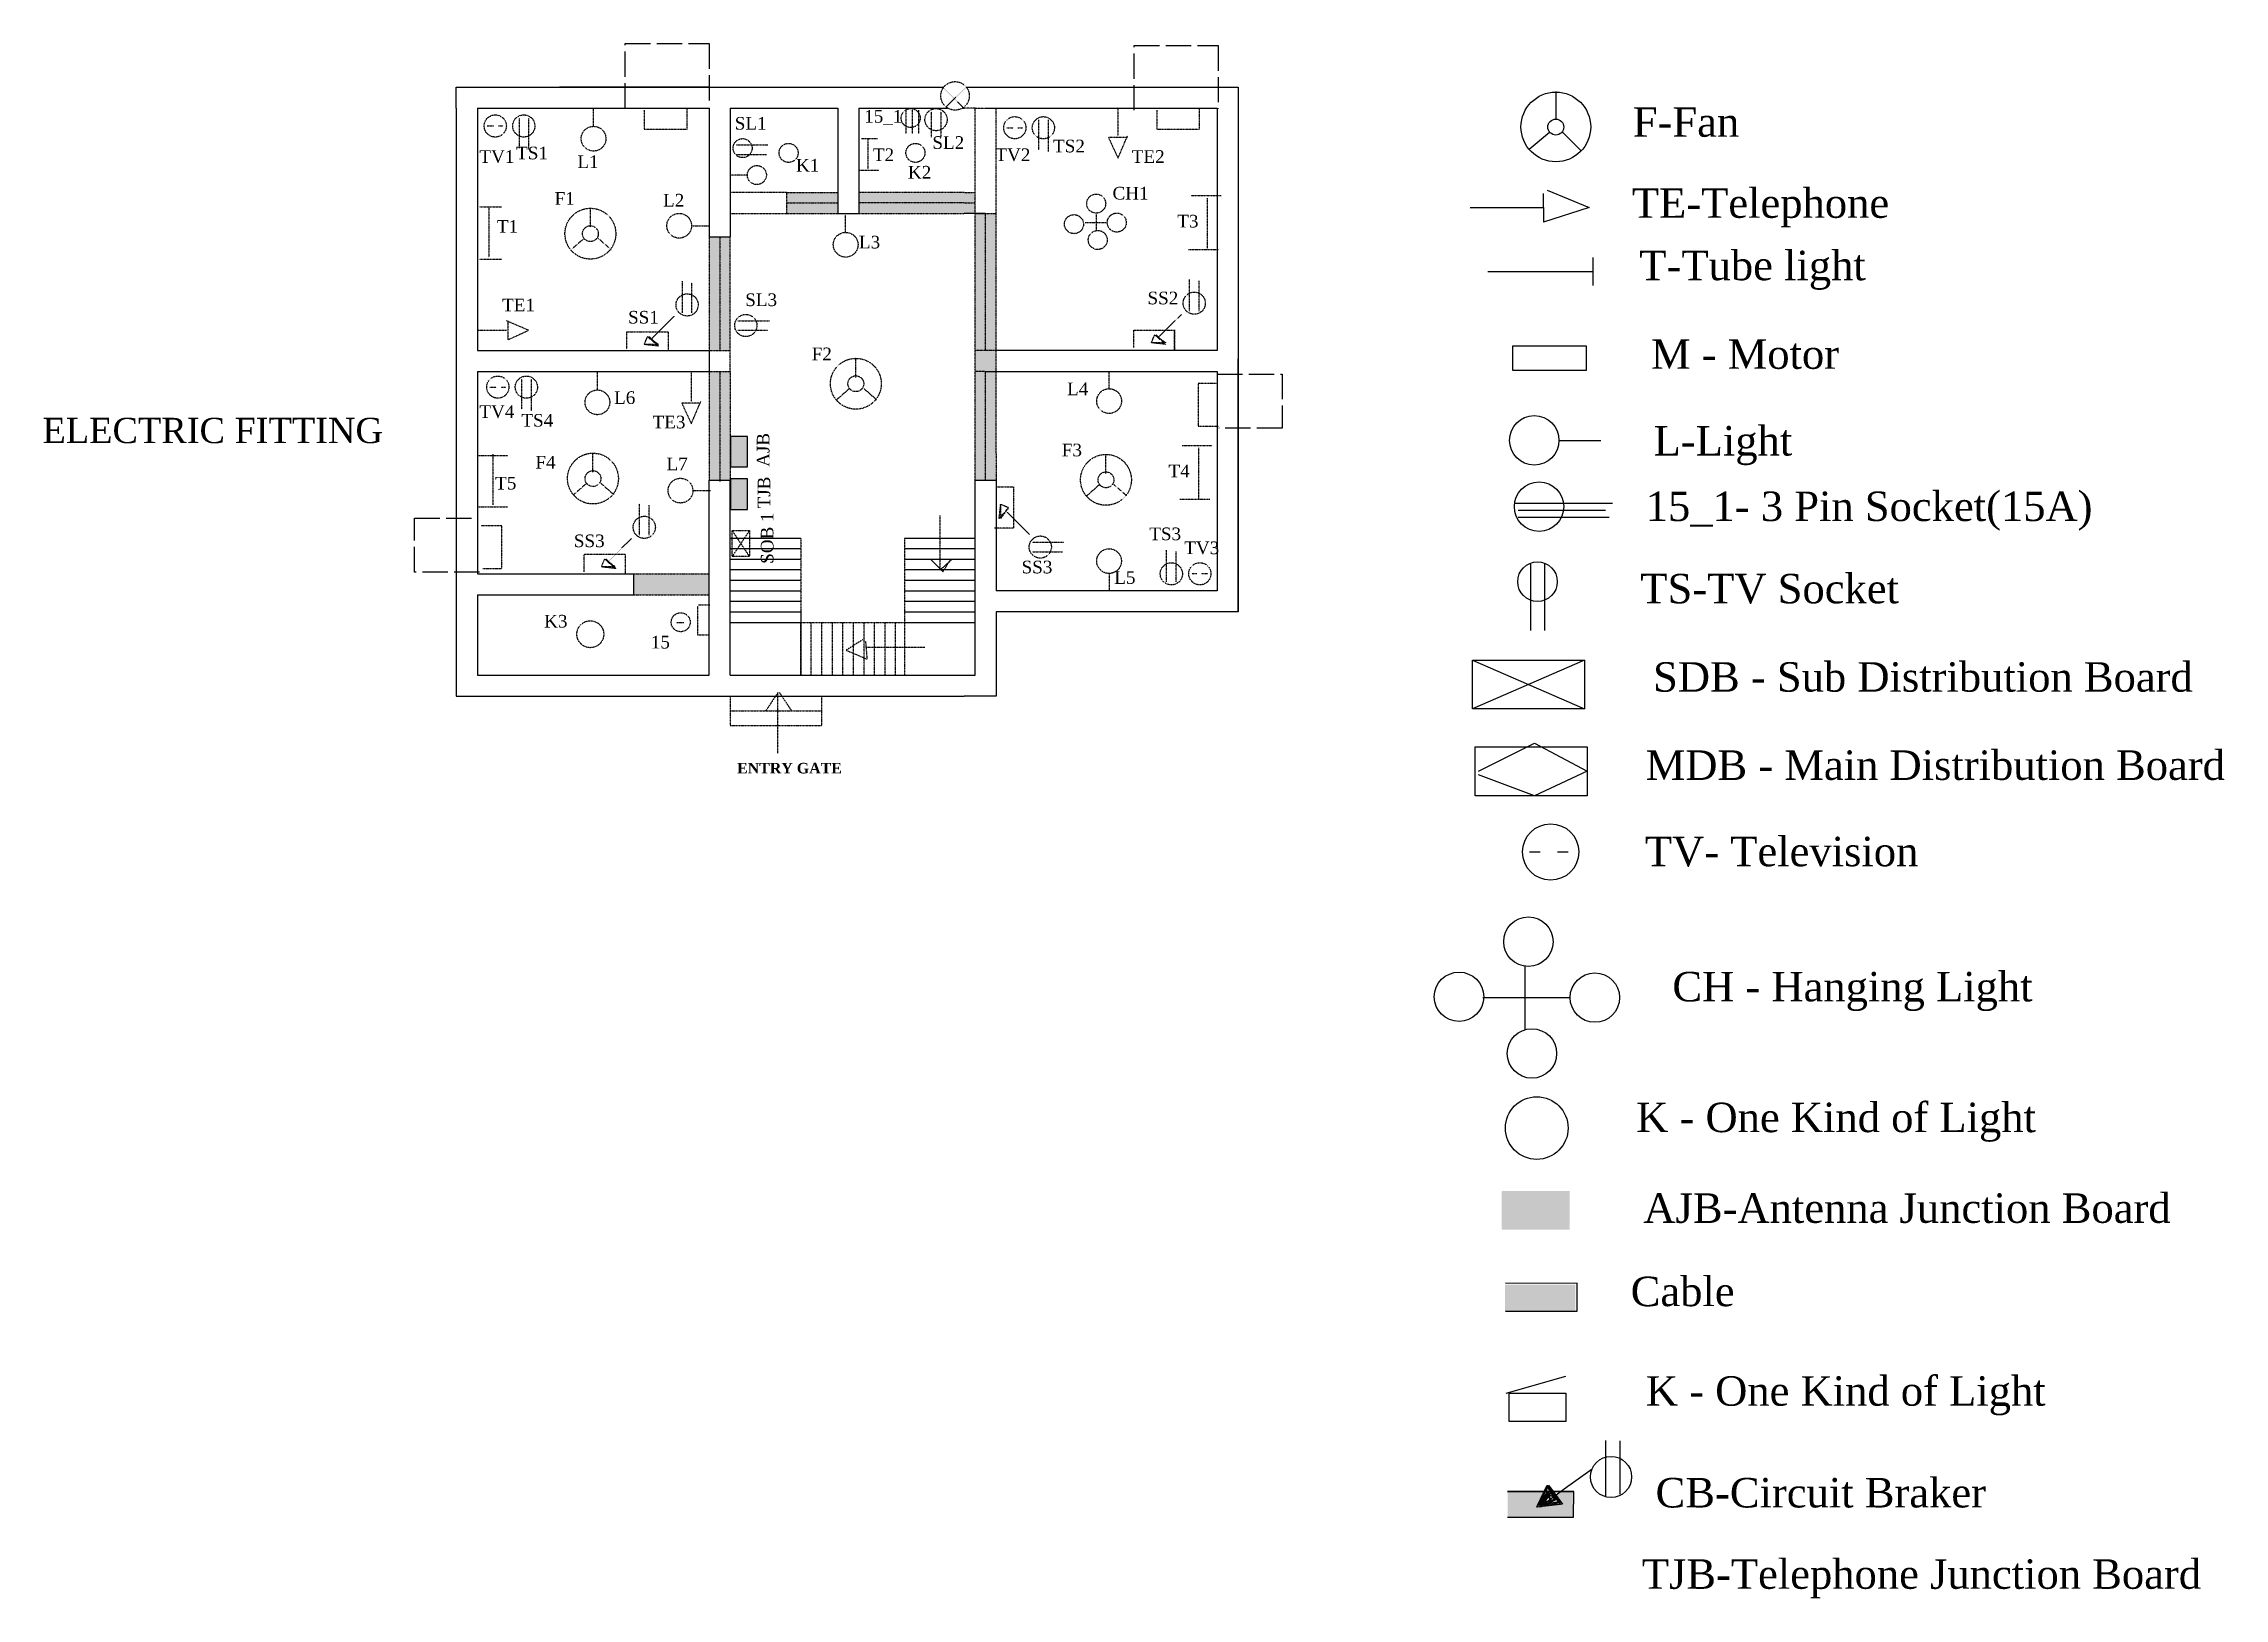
# Model space of a CAD drawing. Header units: inches. Extents: x 161 to 1195, y -400 to 338.
import ezdxf

# ---------------------------------------------------------------- set-up
doc = ezdxf.new("R2010")
doc.units = ezdxf.units.IN
doc.header["$MEASUREMENT"] = 0
for name, pattern in [('ACAD_ISO02W100', [15, 12, -3]), ('HIDDEN', [0.375, 0.25, -0.125]), ('HIDDEN2', [0.1875, 0.125, -0.0625])]:
    doc.linetypes.add(name, pattern=pattern)

msp = doc.modelspace()

# ---------------------------------------------------------------- texts
at = {"attachment_point": 1}
for s, insert, char_height, width in [('{\\fTimes New Roman|b0|i0|c0|p18;\\C7;SL1}', (488.5410200827971, 302.853853862804), 6, 93.73171706529138), ('{\\fTimes New Roman|b0|i0|c0|p18;\\C7;15_1}', (549.9555574419562, 306.1695156867997), 6, 93.73171706529138), ('{\\fTimes New Roman|b0|i0|c0|p18;F-Fan}', (914.6953721013142, 307.4809558690231), 14, 93.59593121737362), ('{\\fTimes New Roman|b0|i0|c0|p18;\\C7;SL2}', (582.3226774333891, 293.7357835700204), 6, 93.73171706529138), ('{\\fTimes New Roman|b0|i0|c0|p18;\\C7;TS2}', (639.5875800428187, 292.0779521044317), 6, 93.73171706529138), ('{\\fTimes New Roman|b0|i0|c0|p18;\\C7;TV1}', (367.371803865328, 287.1044599220293), 6, 93.73171706529138), ('{\\fTimes New Roman|b0|i0|c0|p18;\\C7;TS1}', (384.8002519854851, 288.762290280436), 6, 93.73171706529138), ('{\\fTimes New Roman|b0|i0|c0|p18;\\C7;L1}', (413.8476664776128, 284.6177132772368), 6, 93.73171706529138), ('{\\fTimes New Roman|b0|i0|c0|p18;\\C7;K1}', (517.5884374505229, 282.9598818116481), 6, 93.73171706529138), ('{\\fTimes New Roman|b0|i0|c0|p18;\\C7;T2}', (554.1051864404897, 287.9333751012325), 6, 93.73171706529138), ('{\\fTimes New Roman|b0|i0|c0|p18;\\C7;K2}', (570.7037110614185, 279.6442199876524), 6, 93.73171706529138), ('{\\fTimes New Roman|b0|i0|c0|p18;\\C7;TV2}', (612.2000183003436, 287.9333751012325), 6, 93.73171706529138), ('{\\fTimes New Roman|b0|i0|c0|p18;\\C7;TE2}', (676.9342582832098, 287.1044588148472), 6, 93.73171706529138), ('{\\fTimes New Roman|b0|i0|c0|p18;\\C7;CH1}', (667.8050710357181, 269.6972345156655), 6, 93.73171706529138), ('{\\fTimes New Roman|b0|i0|c0|p18;TE-Telephone}', (914.2418980712719, 269.0129229878685), 14, 93.59593121737362), ('{\\fTimes New Roman|b0|i0|c0|p18;\\C7;F1}', (403.0586264804685, 267.2104878708733), 6, 93.73171706529138), ('{\\fTimes New Roman|b0|i0|c0|p18;\\C7;L2}', (454.5140502173092, 266.3815726916698), 6, 93.73171706529138), ('{\\fTimes New Roman|b0|i0|c0|p18;\\C7;T1}', (375.6710647379934, 253.9478394677085), 6, 93.73171706529138), ('{\\fTimes New Roman|b0|i0|c0|p18;\\C7;T3}', (698.5123382774984, 256.4345861125007), 6, 93.73171706529138), ('{\\fTimes New Roman|b0|i0|c0|p18;\\C7;L3}', (547.4657783174773, 246.4876006405138), 6, 93.73171706529138), ('{\\fTimes New Roman|b0|i0|c0|p18;T-Tube light}', (917.7806188166633, 239.4110217423731), 14, 115.4349859393069), ('{\\fTimes New Roman|b0|i0|c0|p18;\\C7;SL3}', (493.5205783317554, 219.133388654981), 6, 93.73171706529138), ('{\\fTimes New Roman|b0|i0|c0|p18;\\C7;SS2}', (684.4035927810489, 219.9623049413665), 6, 93.73171706529138), ('{\\fTimes New Roman|b0|i0|c0|p18;\\C7;TE1}', (378.1608438624723, 216.6466420101888), 6, 93.73171706529138), ('{\\fTimes New Roman|b0|i0|c0|p18;\\C7;SS1}', (437.9155255963803, 210.8442335414009), 6, 93.73171706529138), ('{\\fTimes New Roman|b0|i0|c0|p18;M - Motor }', (923.3076565146685, 197.3650758799129), 14, 93.59593121737362), ('{\\fTimes New Roman|b0|i0|c0|p18;\\C7;F2}', (525.057771948362, 193.4370092422191), 6, 93.73171706529138), ('{\\fTimes New Roman|b0|i0|c0|p18;\\C7;L4}', (646.2269910414291, 176.8586990150588), 6, 93.73171706529138), ('{\\fTimes New Roman|b0|i0|c0|p18;\\C7;TV4}', (367.371803865328, 166.0827972566865), 6, 93.73171706529138), ('{\\fTimes New Roman|b0|i0|c0|p18;\\C7;L6}', (431.276117473368, 172.7141209046777), 6, 93.73171706529138), ('{\\fTimes New Roman|b0|i0|c0|p18;\\C7;TS4}', (387.290031109964, 161.9382202534873), 6, 93.73171706529138), ('{\\fTimes New Roman|b0|i0|c0|p18;\\C7;TE3}', (449.5344919683514, 161.1093039671018), 6, 93.73171706529138), ('{\\fTimes New Roman|b0|i0|c0|p18;L-Light}', (924.5739818665425, 156.2223565273621), 14, 93.59593121737362), ('{\\fTimes New Roman|b0|i0|c0|p18;\\C7;F3}', (643.7372119169502, 147.8466566711193), 6, 93.73171706529138), ('{\\fTimes New Roman|b0|i0|c0|p18;\\C7;F4}', (393.9294392329768, 142.0442482023313), 6, 93.73171706529138), ('{\\fTimes New Roman|b0|i0|c0|p18;\\C7;L7}', (456.1739000913637, 141.2153319159459), 6, 93.73171706529138), ('{\\fTimes New Roman|b0|i0|c0|p18;\\C7;T4}', (694.3627064033669, 137.8996700919502), 6, 93.73171706529138), ('{\\fTimes New Roman|b0|i0|c0|p18;\\C7;T5}', (374.8411383631671, 132.0972616231622), 6, 93.73171706529138), ('{\\fTimes New Roman|b0|i0|c0|p18;15_1- 3 Pin Socket(15A)}', (920.8192268697167, 125.1512314421498), 14, 240.7804917308558), ('{\\fTimes New Roman|b0|i0|c0|p18;\\C7;SS3}', (412.1878137279602, 104.7430507448116), 6, 93.73171706529138), ('{\\fTimes New Roman|b0|i0|c0|p18;\\C7;TS3}', (685.2335191558752, 108.0587125688073), 6, 93.73171706529138), ('{\\fTimes New Roman|b0|i0|c0|p18;\\C7;TV3}', (701.8320437768041, 101.4273889208159), 6, 93.73171706529138), ('{\\fTimes New Roman|b0|i0|c0|p18;\\C7;SS3}', (624.6489110471405, 92.30931862803254), 6, 93.73171706529138), ('{\\fTimes New Roman|b0|i0|c0|p18;\\C7;L5}', (668.6349974105444, 87.33582533844788), 6, 93.73171706529138), ('{\\fTimes New Roman|b0|i0|c0|p18;TS-TV Socket}', (918.2578759276785, 86.08787090446276), 14, 137.4008599416247), ('{\\fTimes New Roman|b0|i0|c0|p18;\\C7;K3}', (398.0790711071083, 66.61293810808843), 6, 93.73171706529138), ('{\\fTimes New Roman|b0|i0|c0|p18;\\C7;15}', (448.7045655935251, 56.66595152891932), 6, 93.73171706529138), ('{\\fTimes New Roman|b0|i0|c0|p18;SDB - Sub Distribution Board}', (924.307797655074, 44.16744135751424), 14, 298.6029976468662), ('{\\fTimes New Roman|b0|i0|c0|p18;MDB - Main Distribution Board}', (920.7913703906943, 2.311331194797276), 14, 284.5854148579983), ('{\\fTimes New Roman|b0|i0|c0|p18;TV- Television }', (920.4226669643667, -38.66251685356974), 14, 163.6838171761747), ('{\\fTimes New Roman|b0|i0|c0|p18;CH - Hanging Light}', (933.4749291453381, -102.7859315753822), 14, 174.1970000699948), ('{\\fTimes New Roman|b0|i0|c0|p18;K - One Kind of Light}', (916.3052133170759, -164.8348880886492), 14, 235.5239002839462), ('{\\fTimes New Roman|b0|i0|c0|p18;AJB-Antenna Junction Board}', (919.7102594603184, -207.8780729170676), 14, 263.8843430215184), ('{\\fTimes New Roman|b0|i0|c0|p18;Cable}', (913.6927517097074, -247.4071772481809), 14, 235.5239002839462), ('{\\fTimes New Roman|b0|i0|c0|p18;K - One Kind of Light}', (920.8991250671161, -294.6465061675808), 14, 235.5239002839462), ('{\\fTimes New Roman|b0|i0|c0|p18;CB-Circuit Braker}', (925.4985623115963, -342.9181610489954), 14, 235.5239002839462), ('{\\fTimes New Roman|b0|i0|c0|p18;TJB-Telephone Junction Board}', (918.9287259133189, -381.5167034724943), 14, 286.4569361437279)]:
    msp.add_mtext(s, dxfattribs=dict(at, insert=insert, char_height=char_height, width=width))
at = {"linetype": 'HIDDEN2', "attachment_point": 1}
for s, insert, char_height, width in [('{\\fTimes New Roman|b0|i0|c0|p18;ELECTRIC FITTING}', (160.0524724772404, 160.1208214504859), 12, 160.9529171233371), ('{\\fTimes New Roman|b1|i0|c0|p18;ENTRY GATE}', (489.6625959618203, -3.625075619105814), 5, 56.29120968161169)]:
    msp.add_mtext(s, dxfattribs=dict(at, insert=insert, char_height=char_height, width=width))
at = {"char_height": 6, "width": 93.73171706529138, "attachment_point": 1, "rotation": 90}
for s, insert in [('{\\fTimes New Roman|b0|i0|c0|p18;AJB}', (499.0067431669913, 136.8244192262277)), ('{\\fTimes New Roman|b0|i0|c0|p18;\\C0;TJB}', (499.4100819271061, 117.1216352263932)), ('{\\fTimes New Roman|b0|i0|c0|p18;\\C0;SOB 1}', (500.9092643716774, 90.82879147171093))]:
    msp.add_mtext(s, dxfattribs=dict(at, insert=insert))

# ---------------------------------------------------------------- hatches: boundary and pattern name
at = {"linetype": 'HIDDEN2'}
h = msp.add_hatch(color=256, dxfattribs=at)
h.set_gradient(color1=(0, 0, 255), one_color=1, tint=1, name='INVHEMISPHERICAL')
h.paths.add_polyline_path([(537.4190165515612, 262.0614945670693), (537.4190165515612, 267.0614945670693), (513.3326976644748, 267.0614945670693), (513.3326976644748, 262.0614945670693)])
h = msp.add_hatch(color=256, dxfattribs=at)
h.set_gradient(color1=(0, 0, 255), one_color=1, tint=1, name='INVHEMISPHERICAL')
h.paths.add_polyline_path([(537.4190165515612, 257.0614945670693), (537.4190165515612, 262.0614945670693), (513.3326976644748, 262.0614945670693), (513.3326976644748, 257.0614945670693)])
h = msp.add_hatch(color=256, dxfattribs=at)
h.set_gradient(color1=(0, 0, 255), one_color=1, tint=1, name='INVHEMISPHERICAL')
h.paths.add_polyline_path([(547.4190165515613, 267.0614945670693), (547.4190165515613, 262.0614945670693), (597.4190165515611, 262.0614945670693), (602.5490165515612, 262.0614945670693), (602.5490165515611, 267.0614945670693), (597.4190165515611, 267.0614945670693)])
h = msp.add_hatch(color=256, dxfattribs=at)
h.set_gradient(color1=(0, 0, 255), one_color=1, tint=1, name='INVHEMISPHERICAL')
h.paths.add_polyline_path([(597.4190165515612, 257.0614945670693), (602.5490165515612, 257.0614945670693), (602.5490165515612, 262.0614945670693), (597.4190165515611, 262.0614945670693), (547.4190165515612, 262.0614945670692), (547.4190165515612, 257.0614945670693)])
h = msp.add_hatch(color=256, dxfattribs=at)
h.set_gradient(color1=(0, 0, 255), one_color=1, tint=1, name='INVSPHERICAL')
h.paths.add_polyline_path([(607.549016551561, 257.0614945670693), (607.4190165515612, 257.0614945670693), (602.5490165515611, 257.0614945670693), (602.549016551561, 192.0614945670693), (607.549016551561, 192.0614945670693)])
h = msp.add_hatch(color=256, dxfattribs=at)
h.set_gradient(color1=(0, 0, 255), one_color=1, tint=1, name='INVSPHERICAL')
h.paths.add_polyline_path([(607.549016551561, 192.0614945670693), (612.549016551561, 192.0614945670693), (612.549016551561, 257.0614945670693), (607.549016551561, 257.0614945670693)])
h = msp.add_hatch(color=256, dxfattribs=at)
h.set_gradient(color1=(0, 0, 255), one_color=1, tint=1, name='SPHERICAL')
h.paths.add_polyline_path([(481.4190165515611, 246.0614945670693), (476.4190165515612, 246.0614945670693), (476.4190165515612, 192.0614945670693), (481.4190165515612, 192.0614945670693)])
h.paths.add_polyline_path([(481.4190165515612, 192.0614945670693), (486.4190165515611, 192.0614945670693), (486.4190165515612, 246.0614945670693), (481.4190165515612, 246.0614945670693)])
h = msp.add_hatch(color=256, dxfattribs=at)
h.set_gradient(color1=(0, 0, 255), one_color=1, tint=1, name='INVHEMISPHERICAL')
h.paths.add_polyline_path([(602.5490165515611, 130.5814945670693), (607.549016551561, 130.5814945670693), (607.5490165515611, 182.0614945670693), (612.549016551561, 182.0614945670692), (612.549016551561, 192.0614945670693), (602.5490165515612, 192.0614945670693)])
h = msp.add_hatch(color=256, dxfattribs=at)
h.set_gradient(color1=(0, 0, 255), one_color=1, tint=1, name='INVCYLINDER')
h.paths.add_polyline_path([(476.4190165515612, 130.5814945670693), (481.4190165515612, 130.5814945670693), (481.4190165515612, 182.0614945670693), (476.4190165515611, 182.0614945670693)])
h = msp.add_hatch(color=256, dxfattribs=at)
h.set_gradient(color1=(0, 0, 255), one_color=1, tint=1, name='INVCYLINDER')
h.paths.add_polyline_path([(481.4190165515612, 130.5814945670693), (486.4190165515612, 130.5814945670693), (486.4190165515612, 182.0614945670693), (481.4190165515612, 182.0614945670693)])
h = msp.add_hatch(color=256, dxfattribs=at)
h.set_gradient(color1=(0, 0, 255), one_color=1, tint=1, name='INVHEMISPHERICAL')
h.paths.add_polyline_path([(612.549016551561, 182.0614945670693), (607.5490165515611, 182.0614945670693), (607.5490165515611, 130.5814945670693), (612.5490165515611, 130.5814945670693), (612.5490165515611, 143.0412738879863)])
h = msp.add_hatch(color=256)
h.set_gradient(color1=(40, 192, 215), color2=(78, 203, 223), one_color=1, tint=0.5899999737739563, name='HEMISPHERICAL')
h.paths.add_polyline_path([(494.6531568792464, 151.2950117599905), (487.4515199000778, 151.2950117599905), (486.4456832189595, 151.2950117599905), (486.4456832189595, 136.8741789865892), (486.731355181357, 136.8741789865892), (494.6531568792464, 136.8741789865892)])
h = msp.add_hatch(color=256)
h.set_gradient(color1=(142, 170, 85), one_color=1, tint=1)
h.paths.add_polyline_path([(494.6531568792464, 131.1058405747201), (487.4515199000778, 131.1058405747201), (486.4456832189595, 131.1058405747201), (486.4456832189595, 116.6850078013187), (486.731355181357, 116.6850078013188), (494.6531568792463, 116.6850078013188)])
h = msp.add_hatch(color=256)
h.set_gradient(color1=(142, 170, 85), color2=(162, 185, 116), one_color=1, tint=0.5899999737739563, name='HEMISPHERICAL')
h.paths.add_polyline_path([(494.6531568792463, 131.1058405747201), (487.4515199000778, 131.1058405747201), (486.4456832189595, 131.1058405747201), (486.4456832189595, 116.6850078013187), (486.731355181357, 116.6850078013188), (494.6531568792463, 116.6850078013188)])
h = msp.add_hatch(color=256, dxfattribs=at)
h.set_gradient(color1=(0, 0, 255), one_color=1, tint=1, name='INVCURVED')
h.paths.add_polyline_path([(476.4190165515611, 76.06149456706932), (476.4190165515612, 86.06149456706932), (440.4190165515611, 86.06149456706932), (440.4190165515612, 76.0614945670693)])
h = msp.add_hatch(color=256)
h.set_gradient(color1=(19, 221, 236), color2=(62, 227, 239), one_color=1, tint=0.5899999737739563, name='HEMISPHERICAL')
h.paths.add_polyline_path([(884.7101712909493, -225.1415366719267), (884.7101712909493, -209.0695923727747), (884.7101712909493, -206.8248595210998), (852.5270965605914, -206.8248595210998), (852.5270965605914, -207.4623956647242), (852.5270965605914, -225.1415366719266)])
h = msp.add_hatch(color=256)
h.set_gradient(color1=(196, 217, 191), color2=(196, 217, 191), one_color=1, tint=0.800000011920929, name='CYLINDER')
h.paths.add_polyline_path([(887.4412897888733, -263.8912926485349), (887.4412897888733, -251.137581224003), (853.9831071793587, -251.137581224003), (853.9831071793587, -263.8912926485349)])
h = msp.add_hatch(color=256)
h.set_gradient(color1=(196, 217, 191), color2=(196, 217, 191), one_color=1, tint=0.800000011920929, name='CYLINDER')
h.paths.add_polyline_path([(870.5842831231357, -356.5933309718808), (875.8520897694259, -349.8568737458596), (874.7391035213404, -351.3876981038105), (876.1655024243303, -349.7545986504463), (875.8614700782659, -349.3414802174902), (874.9705129153506, -349.3414802174902), (870.7470889604094, -355.6770417725645), (872.890296025287, -349.3414802174904), (855.2664054568536, -349.3414802174904), (855.2664054568536, -361.5372151981807), (886.6365428685106, -361.5372151981807), (886.6365428685106, -349.3414802174904), (880.436256210811, -349.3414802174904), (878.1264992220381, -351.0413337706492), (879.3322660510439, -352.6797268868975), (879.2015706381953, -352.7408225579987), (880.5484816242417, -354.5710020211028), (879.5601317685284, -354.6174931340442)])

# ---------------------------------------------------------------- linework, layer by layer
at = {"linetype": 'ACAD_ISO02W100'}
for p, q in [((436.5886946488663, 306.8630295253615), (436.5886946488663, 337.6735431494926)), ((436.5886946488663, 337.6735431494926), (476.4654794018402, 337.6735431494926)), ((476.4654794018402, 337.6735431494926), (476.4654794018402, 307.614506169529)), ((678.0836681442033, 306.0226085090919), (678.0836681442033, 336.833122133223)), ((678.0836681442033, 336.833122133223), (717.9604528971772, 336.833122133223)), ((717.9604528971772, 336.833122133223), (717.9604528971772, 306.7740851532594)), ((717.5227319186515, 180.8940972261623), (748.3332455427826, 180.8940972261623)), ((748.3332455427826, 180.8940972261623), (748.3332455427826, 155.242601517534)), ((748.3332455427826, 155.242601517534), (718.274208562819, 155.242601517534)), ((336.5658672842569, 86.92071541396194), (336.5658672842569, 112.5722111225903)), ((336.5658672842569, 112.5722111225903), (366.6249042642205, 112.5722111225903)), ((367.376380908388, 86.92071541396194), (336.5658672842569, 86.92071541396194))]:
    msp.add_line(p, q, dxfattribs=at)
for p, q in [((356.4190165515612, 317.0614945670693), (476.4190165515612, 317.0614945670693)), ((356.4190165515612, 307.0614945670693), (356.4190165515612, 317.0614945670693)), ((476.4190165515612, 317.0614945670693), (405.4190165515612, 317.0614945670693)), ((476.4190165515612, 317.0614945670693), (587.7745929459987, 317.0614945670692)), ((486.4190165515612, 317.0614945670693), (542.4190165515612, 317.0614945670693)), ((598.3979471460426, 317.0614945670693), (727.4190165515612, 317.0614945670693)), ((727.4190165515612, 317.0614945670693), (727.4190165515612, 68.0614945670693)), ((878.1705210701857, 314.9729341565214), (878.1705210701857, 304.9437599864996)), ((356.4190165515612, 307.0614945670693), (356.4190165515612, 182.0614945670693)), ((366.4190165515612, 307.0614945670693), (476.4190165515612, 307.0614945670693)), ((366.4190165515612, 307.0614945670693), (366.4190165515612, 192.0614945670693)), ((476.4190165515612, 307.0614945670693), (476.4190165515612, 246.0614945670693)), ((486.4190165515612, 307.0614945670693), (537.4190165515612, 307.0614945670693)), ((486.4190165515612, 307.0614945670694), (486.4190165515612, 246.0614945670693)), ((537.4190165515612, 307.0614945670693), (537.4190165515612, 257.0614945670693)), ((547.4190165515612, 307.0614945670693), (589.6298178041311, 307.0614945670693)), ((547.4190165515612, 307.0614945670693), (547.4190165515612, 257.0614945670693)), ((596.5427222879102, 307.0614945670693), (597.4190165515612, 307.0614945670693)), ((607.4190165515612, 307.0614945670693), (717.4190165515612, 307.0614945670693)), ((717.4190165515612, 307.0614945670692), (717.4190165515613, 192.0614945670693)), ((878.1705210701857, 308.1662825847031), (878.1705210701857, 302.0559357373979)), ((875.1657966981829, 295.4328321592316), (865.5901145187772, 287.4628158637947)), ((881.017601885319, 295.9641665789272), (890.0612993647537, 286.9314814440991)), ((837.4980547011764, 259.8899276667084), (872.3461476546809, 259.8899276667084)), ((872.3461476546809, 259.8899276667084), (872.3461476546809, 266.5188035165793)), ((872.3461476546809, 259.8899276667084), (872.3461476546809, 259.8899276667084)), ((872.3461476546809, 259.8899276667084), (872.3461476546809, 252.8899276667084)), ((893.9187755678049, 259.8899276667084), (872.3461476546809, 252.8899276667084)), ((874.0055835622225, 268.1760219740481), (893.9187755678049, 259.8899276667084)), ((537.4190165515612, 257.0614945670693), (547.4190165515612, 257.0614945670693)), ((607.4190165515612, 257.0614945670693), (597.4190165515612, 257.0614945670693)), ((476.4190165515612, 246.0614945670693), (486.4190165515612, 246.0614945670693)), ((845.9155725876271, 229.5428831331251), (895.6985609340654, 229.5428831331251)), ((895.6985609340654, 236.1717589829959), (895.6985609340654, 222.9140072832543)), ((366.4190165515612, 192.0614945670693), (476.4190165515612, 192.0614945670693)), ((476.4190165515612, 192.0614945670693), (476.4190165515612, 182.0614945670693)), ((717.4190165515612, 192.0614945670693), (612.549016551561, 192.0614945670693)), ((727.4190165515612, 68.0614945670693), (727.4190165515612, 188.0614945670693)), ((356.4190165515612, 182.0614945670693), (356.4190165515612, 66.06149456706932)), ((366.4190165515612, 182.0614945670693), (366.4190165515612, 86.0614945670693)), ((366.4190165515612, 182.0614945670693), (476.4190165515612, 182.0614945670693)), ((607.4190165515612, 182.0614945670693), (717.4190165515611, 182.0614945670693)), ((717.4190165515612, 182.0614945670693), (717.4190165515612, 78.0614945670693)), ((486.4508410115757, 151.2950117599905), (486.4499208110503, 136.8741789865892)), ((487.4515199000778, 151.2950117599905), (486.4508410115757, 151.2950117599905)), ((494.6531568792464, 151.2950117599905), (486.4508410115757, 151.2950117599905)), ((494.6531568792464, 151.2950117599905), (487.4515199000778, 151.2950117599905)), ((494.6531568792464, 136.8741789865892), (494.6531568792464, 151.2950117599905)), ((494.6531568792464, 136.8741789865892), (494.6531568792464, 151.2950117599905)), ((879.5583640909144, 149.4247109354919), (899.471561651485, 149.4247109354919)), ((486.731355181357, 136.8741789865892), (486.4499208110503, 136.8741789865892)), ((486.4499208110503, 136.8741789865892), (494.6531568792464, 136.8741789865892)), ((486.731355181357, 136.8741789865892), (494.6531568792464, 136.8741789865892)), ((476.4190165515612, 71.52149456706931), (476.4190165515612, 130.5814945670693)), ((476.4190165515612, 130.5814945670693), (486.4190165515612, 130.5814945670693)), ((481.5977402419984, 129.9544703869914), (481.5977402419984, 130.5369516066147)), ((486.4190165515612, 71.52149456706931), (486.4190165515612, 130.5814945670693)), ((487.4515199000778, 131.1058405747201), (486.4425182611546, 131.1058405747201)), ((486.4456832189596, 131.1058405747201), (486.4425182611546, 116.6850078013188)), ((486.4456832189595, 131.10584057472), (486.4456832189596, 116.6850078013188)), ((494.6531568792464, 131.1058405747201), (486.4456832189596, 131.1058405747201)), ((494.6531568792464, 131.1058405747201), (487.4515199000778, 131.1058405747201)), ((494.6531568792464, 116.6850078013188), (494.6531568792464, 131.1058405747201)), ((494.6531568792464, 116.6850078013188), (494.6531568792464, 131.1058405747201)), ((602.5490165515612, 38.06149456706932), (602.5490165515611, 130.5814945670693)), ((602.5490165515611, 130.5814945670693), (612.5490165515611, 130.5814945670693)), ((612.5490165515611, 130.5814945670693), (612.5490165515611, 78.0614945670693)), ((486.731355181357, 116.6850078013188), (486.4425182611546, 116.6850078013188)), ((486.4425182611546, 116.6850078013188), (494.6531568792464, 116.6850078013188)), ((486.731355181357, 116.6850078013188), (494.6531568792464, 116.6850078013188)), ((486.731355181357, 116.6850078013188), (486.731355181357, 116.6850078013188)), ((858.5972017502363, 119.6263859781893), (905.0613238365795, 119.6263859781893)), ((860.2566321027898, 116.3119490632521), (901.7424575764844, 116.3119490632521)), ((860.2566321027898, 112.9975101283189), (903.4018879290379, 112.9975101283189)), ((486.4190165515612, 103.0614945670693), (519.8790165515611, 103.0614945670693)), ((486.4190165515612, 98.06149456706932), (519.8790165515611, 98.06149456706932)), ((569.0890165515611, 103.0614945670693), (602.5490165515612, 103.0614945670693)), ((569.0890165515611, 98.06149456706932), (602.5490165515612, 98.06149456706932)), ((366.4190165515612, 86.0614945670693), (440.4190165515612, 86.06149456706932)), ((440.4190165515612, 86.06149456706932), (440.4190165515612, 76.06149456706932)), ((486.4190165515612, 93.06149456706932), (519.8790165515611, 93.06149456706932)), ((486.4190165515612, 88.06149456706932), (519.8790165515611, 88.06149456706932)), ((486.4190165515612, 83.06149456706932), (519.8790165515611, 83.06149456706932)), ((569.0890165515611, 93.06149456706932), (602.5490165515612, 93.06149456706932)), ((569.0890165515611, 88.06149456706932), (602.5490165515612, 88.06149456706932)), ((569.0890165515611, 83.06149456706932), (602.5490165515612, 83.06149456706932)), ((866.1577685329539, 90.65315654320148), (866.1577685329539, 59.16599373132158)), ((872.7955010531441, 90.65315654320148), (872.7955010531441, 59.16599373132158)), ((366.4190165515612, 76.06149456706932), (366.4190165515612, 38.06149456706932)), ((366.4190165515612, 76.06149456706932), (440.4190165515612, 76.06149456706932)), ((486.4190165515612, 78.06149456706932), (519.8790165515611, 78.06149456706932)), ((486.4190165515612, 73.06149456706932), (519.8790165515611, 73.06149456706932)), ((569.0890165515611, 78.06149456706932), (602.5490165515612, 78.06149456706932)), ((569.0890165515611, 73.06149456706932), (602.5490165515612, 73.06149456706932)), ((717.4190165515611, 78.0614945670693), (612.5490165515611, 78.0614945670693)), ((356.4190165515612, 66.06149456706932), (356.4190165515612, 28.06149456706933)), ((476.4190165515612, 38.06149456706932), (476.4190165515612, 71.52149456706931)), ((486.4190165515612, 38.06149456706932), (486.4190165515612, 71.52149456706931)), ((486.4190165515612, 68.06149456706932), (519.8790165515611, 68.06149456706932)), ((486.4190165515612, 63.06149456706932), (519.8790165515611, 63.06149456706932)), ((569.0890165515611, 68.06149456706932), (602.5490165515612, 68.06149456706932)), ((569.0890165515611, 63.06149456706932), (602.5490165515612, 63.06149456706932)), ((727.4190165515612, 68.0614945670693), (612.5490165515611, 68.0614945670693)), ((612.5490165515611, 68.0614945670693), (612.5490165515611, 28.06149456706927)), ((838.7018662307773, 45.15566666073346), (891.8037208373107, 21.95460017618825)), ((891.8037208373107, 45.15566666073346), (838.7018662307773, 21.95460017618825)), ((366.4190165515612, 38.06149456706932), (476.4190165515611, 38.06149456706932)), ((486.4190165515612, 38.06149456706932), (587.4190165515612, 38.06149456706937)), ((486.4190165515612, 38.06149456706932), (519.8790165515611, 38.06149456706932)), ((519.8790165515611, 38.06149456706932), (569.0890165515611, 38.06149456706932)), ((569.0890165515611, 38.06149456706932), (602.5490165515612, 38.06149456706932)), ((356.4190165515612, 28.06149456706933), (476.4190165515612, 28.06149456706933)), ((476.4190165515612, 28.06149456706933), (597.4190165515612, 28.06149456706932)), ((602.5490165515612, 28.0614945670693), (597.4190165515612, 28.06149456706932)), ((612.5490165515611, 28.06149456706927), (602.5490165515612, 28.0614945670693)), ((841.5246675589524, -7.594339464301356), (868.0755976397131, 5.663414255435555)), ((868.0755976397131, 5.663414255435555), (892.9670918129323, -7.594339464301356)), ((868.0755976397131, -19.19487270657396), (841.5246675589524, -9.2515579217702)), ((892.9670918129323, -7.594339464301356), (868.0755976397131, -19.19487270657396)), ((865.7489543360889, -45.90677153401657), (870.7272509487375, -45.90677153401657)), ((879.0244138214812, -45.90677153401657), (884.0027104341298, -45.90677153401657)), ((863.5003948858475, -100.0745420489211), (863.5003948858475, -129.9044864033324)), ((843.5872028802651, -114.9895142261266), (885.0730227989716, -114.9895142261266)), ((888.2966072188019, -250.4999902714862), (854.3268782306768, -250.7214128489904)), ((888.2966072188019, -263.8271699229799), (888.2966072188019, -250.4999902714862)), ((854.3268782306768, -263.8271699229799), (888.2966072188019, -263.8271699229799)), ((854.5993721347483, -302.7152046038464), (882.9311829464099, -294.6302589430157)), ((901.8156493091974, -325.084494816148), (901.8156493091974, -351.3628965178218)), ((908.6835310365568, -350.6421091770201), (908.6835310365568, -325.3521767615914)), ((884.3769366971799, -346.5705651782496), (895.4766174852914, -338.6282435152327)), ((855.2664054568536, -349.3414802174904), (886.6365428685106, -349.3414802174904)), ((886.6365428685106, -349.3414802174904), (855.2664054568536, -349.3414802174904)), ((886.6365428685106, -349.3414802174904), (855.2664054568536, -349.3414802174904)), ((869.0885499452155, -356.8267849319445), (874.6197779163824, -346.2764091520752)), ((869.0885499452155, -356.8267849319445), (873.5079969250363, -350.4989116177022)), ((869.4501006596719, -356.0526496555574), (874.6197779163824, -346.2764091520752)), ((869.4501006596719, -356.0526496555574), (873.7124726047604, -346.9262605990801)), ((869.4501006596719, -356.0526496555574), (873.6937882722232, -346.9662666075166)), ((873.8259410314954, -346.5756081616936), (870.5842831231357, -356.5933309718811)), ((875.8520897694254, -349.8568737458573), (870.5842831231357, -356.5933309718811)), ((873.8259410314954, -346.5756081616936), (870.7470889604097, -355.6770417725643)), ((870.7470889604097, -355.6770417725643), (875.8586602721848, -348.0091696776926)), ((871.380236781212, -356.00755304788), (875.8520897694254, -349.8568737458573)), ((871.7962569491135, -354.7569948120196), (876.4081096559171, -349.4768350203309)), ((871.8764838152481, -355.8405636174768), (876.6670717743411, -349.0582672054963)), ((872.2464543537903, -355.3687219810143), (884.4958856372571, -346.3538172128559)), ((874.9705129153504, -349.3414802174904), (872.3671164561661, -354.3134484143947)), ((872.3671164561661, -354.3134484143947), (874.739103521332, -351.38769810382)), ((873.8127475415292, -349.3414802174904), (872.641713889793, -353.7890220627614)), ((873.5079969250363, -350.4989116177022), (877.1611449702356, -351.8522362832639)), ((873.6937882722232, -346.9662666075166), (880.3523479893536, -355.4436745045128)), ((880.5484816242422, -354.5710020211029), (873.7119095201394, -346.9126981569869)), ((873.7119095201394, -346.9126981569869), (873.93588284671, -352.3073140975688)), ((873.7124726047604, -346.9262605990801), (880.3523479893536, -355.4436745045128)), ((875.461694719831, -353.0024826809323), (873.8127475415292, -349.3414802174904)), ((880.3523479893536, -355.4436745045128), (873.8259410314954, -346.5756081616936)), ((880.0881431918008, -354.5012629044437), (873.8259410314954, -346.5756081616936)), ((873.8259410314954, -346.5756081616936), (879.5628270951752, -354.3033547139099)), ((876.0768940086155, -353.7908313915796), (873.880626834658, -350.9764191736346)), ((873.880626834658, -350.9764191736346), (875.461694719831, -353.0024826809323)), ((873.93588284671, -352.3073140975688), (874.9705129153504, -349.3414802174904)), ((875.8586602721848, -348.0091696776926), (874.2921136769864, -347.2090424501339)), ((874.6197779163824, -346.2764091520752), (879.5628270951752, -354.3033547139099)), ((874.6197779163824, -346.2764091520752), (881.2823370713359, -355.3294787783779)), ((878.319822704008, -352.074466189881), (874.7391035213338, -351.3876981038173)), ((874.7391035213338, -351.3876981038173), (876.0768940086155, -353.7908313915796)), ((877.875858343996, -353.3605480750322), (875.8520897694254, -349.8568737458573)), ((876.4081096559171, -349.4768350203309), (879.1092880365668, -353.1471898170919)), ((876.6670717743411, -349.0582672054963), (879.3322660510439, -352.6797268868975)), ((886.6299581875446, -361.4699712177242), (886.6365428685106, -349.3414802174904)), ((855.2664054568536, -361.4699712177242), (886.6299581875446, -361.4699712177242)), ((881.2823370713359, -355.3294787783779), (869.0885499452155, -356.8267849319445)), ((880.3523479893536, -355.4436745045128), (869.0885499452155, -356.8267849319445)), ((879.5628270951752, -354.3033547139099), (869.4501006596719, -356.0526496555574)), ((879.5628270951752, -354.3033547139099), (869.4501006596719, -356.0526496555574)), ((880.3523479893536, -355.4436745045128), (869.4501006596719, -356.0526496555574)), ((870.5842831231357, -356.5933309718811), (880.0881431918008, -354.5012629044437)), ((870.5842831231357, -356.5933309718811), (880.0881431918008, -354.5012629044437)), ((870.6966957052432, -355.8370141964743), (879.5628270951752, -354.3033547139099)), ((874.6184871215228, -354.849943776973), (871.380236781212, -356.00755304788)), ((879.3322660510439, -352.6797268868975), (872.2586950458365, -355.094036681796)), ((872.4007417681644, -355.9199793073), (879.3322660510439, -352.6797268868975)), ((879.1092880365668, -353.1471898170919), (872.4087270904927, -354.3062506207099)), ((880.5484816242422, -354.5710020211029), (874.6184871215228, -354.849943776973)), ((874.6977275807474, -354.8462163750637), (878.319822704008, -352.074466189881)), ((877.1611449702356, -351.8522362832639), (877.875858343996, -353.3605480750322)), ((878.9883063455454, -352.4510395414042), (880.5484816242422, -354.5710020211029))]:
    msp.add_line(p, q)
at = {"linetype": 'HIDDEN2'}
for p, q in [((587.6966716336392, 316.5778289325542), (596.9091247004353, 307.376595972938)), ((598.5542055025203, 317.23506001641), (588.68372069001, 307.376595972938)), ((386.1784156773138, 302.3541740890856), (386.1784156773137, 288.0761311360891)), ((390.6927682884207, 302.3541740890856), (390.6927682884206, 287.3246555991039)), ((421.5408506947786, 298.5857980717176), (421.5408506947786, 306.8621116713464)), ((445.6173998710797, 306.1115539883763), (445.6173998710797, 297.0938420086416)), ((465.9319909344572, 297.0938420086416), (465.9319909344572, 306.8630295253615)), ((569.7621096167059, 306.1115539883763), (569.7621096167059, 294.8394142905033)), ((572.7716789826432, 306.1115539883763), (572.7716789826432, 294.8394142905033)), ((575.7812483485804, 306.1115539883763), (575.7812483485804, 294.8394142905033)), ((581.8003870804546, 305.3600773442088), (581.8003870804546, 293.3364632165326)), ((586.314739691561, 305.3600773442088), (586.314739691561, 293.3364632165326)), ((602.5490165515612, 307.0614945670692), (596.5427222879102, 307.0614945670693)), ((602.5490165515611, 130.5814945670693), (602.5490165515612, 307.0614945670692)), ((602.5490165515612, 307.0614945670692), (607.4190165515612, 307.0614945670693)), ((612.5490165515611, 143.0412738879863), (612.5490165515607, 307.0614945670694)), ((632.7220624225401, 301.513753072816), (632.7220624225401, 287.2357101198195)), ((637.2364150336471, 301.513753072816), (637.2364150336471, 286.4842345828343)), ((670.4006418602012, 307.4090886324852), (670.4006418602012, 293.8660307991654)), ((688.7952654082451, 306.1115539883763), (688.7952654082451, 297.0938420086416)), ((709.1098564716226, 297.0938420086416), (709.1098564716226, 306.8630295253615)), ((371.1305745988234, 298.5967941897943), (374.1401439647607, 298.5967941897943)), ((376.3973188325149, 298.5967941897943), (378.6544965758676, 298.5967941897943)), ((445.6173998710797, 297.0938420086416), (465.9319909344572, 297.0938420086416)), ((548.6951298063418, 292.5849865723651), (556.219051783386, 292.5849865723651)), ((551.7046991722791, 292.5849865723651), (551.7046991722791, 278.3069436193687)), ((617.6742213440498, 297.7563731735247), (620.6837907099871, 297.7563731735247)), ((622.9409655777413, 297.7563731735247), (625.198143321094, 297.7563731735247)), ((674.9094972964774, 293.1136391765804), (665.8917853167427, 293.1136391765804)), ((665.8917853167427, 293.1136391765804), (670.4006418602012, 283.3325394561843)), ((670.4006418602012, 283.3325394561843), (674.9094972964774, 293.8660307991654)), ((688.7952654082451, 297.0938420086416), (709.1098564716226, 297.0938420086416)), ((489.2543134413763, 289.5845833676708), (504.283831931358, 289.5845833676707)), ((489.2543134413763, 285.0702307565638), (503.5323563943728, 285.0702307565638)), ((494.5448831896022, 275.3001253858286), (486.2685695899734, 275.3001253858286)), ((547.1903465611722, 277.5554680823834), (556.9714434059706, 277.5554680823834)), ((367.3686136103015, 260.2715207670813), (377.9021049532826, 260.2715207670813)), ((371.8829662214084, 260.2715207670813), (371.8829662214084, 236.2242914045469)), ((420.0360674496087, 250.5023332503613), (420.0360674496087, 259.520044122914)), ((513.3326976644748, 267.0614945670693), (486.2465791222362, 267.0614945670693)), ((513.3326976644748, 257.0614945670693), (513.3326976644748, 267.0614945670693)), ((513.3326976644748, 267.0614945670693), (537.4092468407762, 267.0614945670693)), ((597.4190165515611, 267.0614945670693), (547.1903465611722, 267.0614945670693)), ((597.4190165515611, 267.0614945670693), (602.4190165515611, 267.0614945670693)), ((597.4190165515611, 262.0614945670693), (602.4190165515611, 262.0614945670693)), ((705.0630732400259, 265.5298233826154), (719.3127748053616, 265.5298233826154)), ((712.7156379747853, 264.3757199438783), (712.7156379747853, 240.3284905813439)), ((468.1891658022114, 251.2538098945288), (476.4654794018402, 251.2538098945288)), ((486.4190165515612, 257.0614945670693), (513.3326976644748, 257.0614945670693)), ((513.3326976644748, 257.0614945670693), (537.4190165515612, 257.0614945670693)), ((541.1712078292978, 248.2552366466684), (541.1712078292978, 256.5315502462972)), ((547.4190165515612, 257.0614945670693), (597.4190165515612, 257.0614945670693)), ((602.5490165515612, 257.0614945670693), (607.4190165515612, 257.0614945670693)), ((607.4190165515612, 257.0614945670693), (612.4190165515612, 257.0614945670693)), ((654.7824291075412, 252.7567620756815), (664.5635259523397, 252.7567620756815)), ((660.0491733412327, 256.5141419749725), (660.0491733412327, 248.9993821763906)), ((417.0265009592699, 245.2420011699176), (411.0073622273953, 239.9816701966558)), ((423.7980284381306, 245.2420011699176), (429.8171671700052, 239.9816701966558)), ((476.4190165515612, 246.0614945670693), (476.4190165515612, 182.0614945670693)), ((486.4190165515612, 182.0614945670693), (486.4190165515612, 246.0614945670693)), ((703.8755978699483, 240.0301990981623), (718.125299435284, 240.0301990981623)), ((367.3686136103015, 235.4728147603794), (377.9021049532826, 235.4728147603794)), ((463.674813191104, 209.92263210951), (463.674813191104, 224.9521505994917)), ((468.1891658022109, 209.92263210951), (468.1891658022109, 224.2006750625064)), ((704.3283406655255, 210.7630531257796), (704.3283406655255, 225.7925716157613)), ((708.8426932766324, 210.7630531257796), (708.8426932766324, 225.041096078776)), ((449.3793608596015, 197.899017981834), (459.9128522025826, 208.4196810355395)), ((690.032888334023, 198.7394389981037), (700.5663796770041, 209.2601020518091)), ((366.6162219877169, 201.656397881125), (380.1592798210368, 201.656397881125)), ((390.6927711640178, 201.656397881125), (380.1592798210368, 206.1652533174013)), ((380.9116714436218, 206.1652533174013), (380.9116714436218, 197.1475413376666)), ((380.9116714436218, 197.1475413376666), (390.6927711640178, 201.656397881125)), ((437.3410862714509, 192.6386859013901), (437.3410862714509, 200.9049212369575)), ((437.3410862714509, 200.9049212369575), (456.9032828366453, 200.9049212369575)), ((445.6173998710797, 194.8931136195283), (447.1221859918473, 198.6504935188193)), ((445.6173998710797, 194.8931136195283), (447.1221859918473, 198.6504935188193)), ((447.1221859918473, 198.6504935188193), (452.3889302255388, 194.1416380825431)), ((447.1221859918473, 198.6504935188193), (452.3889302255388, 194.8931136195283)), ((447.8745776144319, 198.6504935188193), (451.6365386029543, 194.8931136195283)), ((456.9032828366453, 200.9049212369575), (456.9032828366453, 191.8872103644048)), ((490.0277794460994, 206.1707533678305), (505.0572979360811, 206.1707533678304)), ((490.0277794460994, 201.6564007567235), (504.3058223990959, 201.6564007567235)), ((677.9946137458724, 193.4791069176597), (677.9946137458724, 201.7453422532271)), ((677.9946137458724, 201.7453422532271), (697.5568103110668, 201.7453422532271)), ((686.2709273455011, 195.7335346357979), (687.7757134662688, 199.4909145350889)), ((686.2709273455011, 195.7335346357979), (687.7757134662688, 199.4909145350889)), ((687.7757134662688, 199.4909145350889), (693.0424576999603, 194.9820590988127)), ((687.7757134662688, 199.4909145350889), (693.0424576999603, 195.7335346357979)), ((688.5281050888534, 199.4909145350889), (692.2900660773757, 195.7335346357979)), ((697.264218201859, 192.4212984334231), (697.264218201859, 201.7453422532272)), ((697.264218201859, 201.6659318267541), (697.264218201859, 192.4212984334231)), ((451.6365386029543, 194.8931136195283), (445.6173998710797, 194.8931136195283)), ((452.3889302255388, 194.1416380825431), (445.6173998710797, 194.8931136195283)), ((476.4190165515612, 192.0614945670693), (486.4190165515612, 192.0614945670693)), ((546.0103477462189, 179.2899109047353), (546.0103477462189, 188.307621777288)), ((602.5490165515612, 192.0614945670693), (602.4190165515612, 192.0614945670693)), ((612.549016551561, 192.0614945670693), (602.5490165515612, 192.0614945670693)), ((607.4190165515612, 192.0614945670693), (607.4190165515612, 192.0614945670693)), ((607.4190165515612, 192.0614945670693), (607.4190165515612, 192.0614945670693)), ((692.2900660773757, 195.7335346357979), (686.2709273455011, 195.7335346357979)), ((693.0424576999603, 194.9820590988127), (686.2709273455011, 195.7335346357979)), ((387.3997454641162, 178.4352260606245), (387.3997454641162, 164.1571831076281)), ((391.9140980752231, 178.4352260606245), (391.9140980752231, 163.4057075706428)), ((423.3559196044187, 173.4808210067704), (423.3559196044187, 181.7571346063992)), ((467.8986610389366, 181.41393378474), (467.8986610389366, 167.8708759514202)), ((476.4190165515612, 182.0614945670693), (486.4190165515612, 182.0614945670693)), ((476.4190165515612, 182.0614945670693), (476.4190165515612, 130.5814945670693)), ((486.4190165515612, 182.0614945670693), (486.4190165515612, 130.5814945670693)), ((607.4190165515612, 182.0614945670693), (602.8673668908186, 182.0614945670693)), ((666.1945709599775, 174.0738355250135), (666.1945709599775, 182.3501491246423)), ((717.4221773575648, 176.4688198345618), (708.4044653778301, 176.4688198345618)), ((708.4044653778301, 176.4688198345618), (708.4044653778301, 156.1542287711843)), ((372.3519043856259, 174.6778461613333), (375.3614737515632, 174.6778461613333)), ((377.6186486193174, 174.6778461613333), (379.8758263626701, 174.6778461613333)), ((472.4075164752128, 167.1184843288352), (463.3898044954781, 167.1184843288352)), ((463.3898044954781, 167.1184843288352), (467.8986610389366, 157.3373846084392)), ((467.8986610389366, 157.3373846084392), (472.4075164752128, 167.8708759514202)), ((543.0007812558802, 174.0295788242915), (536.9816425240056, 168.7692478510298)), ((549.7723087347408, 174.0295788242915), (555.7914474666154, 168.7692478510298)), ((708.4044653778301, 156.1542287711843), (718.1736528945501, 156.1542287711843)), ((700.9134413658944, 146.9949073620649), (715.1631429312301, 146.9949073620649)), ((708.5660061006538, 145.8408039233277), (708.5660061006538, 121.7935745607933)), ((366.6392095191272, 142.25079121612), (380.888911084463, 142.25079121612)), ((373.6980351310485, 142.8757313321123), (373.6980351310485, 118.8285019695779)), ((421.2574001120088, 134.2925728518785), (421.2574001120088, 143.3102837244312)), ((612.5490165515611, 143.0412738879863), (612.5490165515611, 130.5814945670693)), ((664.6897877148072, 133.6995583336354), (664.6897877148072, 142.7172692061881)), ((418.24783362167, 129.0322407714348), (412.2286948897954, 123.7719097981731)), ((425.0193611005307, 129.0322407714348), (431.0384998324053, 123.7719097981731)), ((468.8167593417738, 125.5558183113385), (477.0930729414026, 125.5558183113385)), ((612.4876132178533, 127.3798920104202), (620.7538485534208, 127.3798920104202)), ((620.7538485534208, 127.3798920104202), (620.7538485534208, 107.8176954452258)), ((661.6802212244684, 128.4392262531917), (655.6610824925938, 123.17889527993)), ((668.451748703329, 128.4392262531917), (674.4708874352036, 123.17889527993)), ((366.6392095191272, 117.937195968153), (380.888911084463, 117.937195968153)), ((443.3401734576, 104.394193540074), (443.3401734576, 119.4237120300556)), ((447.8545260687069, 104.394193540074), (447.8545260687069, 118.6722364930704)), ((613.9905653990063, 112.3320480563323), (614.7420409359916, 119.1035784107914)), ((618.4994208352825, 117.5987922900238), (613.9905653990063, 112.3320480563323)), ((614.7420409359916, 113.0844396789169), (614.7420409359916, 119.1035784107914)), ((614.7420409359916, 119.1035784107914), (618.4994208352825, 117.5987922900238)), ((614.7420409359916, 119.1035784107914), (618.4994208352825, 117.5987922900238)), ((618.4994208352825, 117.5987922900238), (614.7420409359916, 112.3320480563323)), ((618.4994208352825, 116.8464006674392), (614.7420409359916, 113.0844396789169)), ((617.7479452982973, 115.3416174222696), (628.2686083520027, 104.8081260792885)), ((699.7259659958168, 121.4952830776117), (713.9756675611525, 121.4952830776117)), ((378.0279218745607, 108.8751885824527), (368.2587343578407, 108.8751885824527)), ((378.0279218745607, 88.56059751907515), (378.0279218745607, 108.8751885824527)), ((487.2447452409579, 106.6637221157703), (495.5440061136233, 94.22998999899119)), ((495.5440061136233, 106.6637221157703), (487.2447452409579, 94.22998999899119)), ((585.9334952441499, 113.7291514983599), (585.9334952441499, 87.89415201108636)), ((620.7538485534208, 107.8176954452258), (611.7361376808681, 107.8176954452258)), ((417.0064465379469, 87.11024733195404), (417.0064465379469, 95.37648266752149)), ((417.0064465379469, 95.37648266752149), (436.5686431031413, 95.37648266752149)), ((429.0447211260976, 92.370579412398), (439.5782124690786, 102.8912424661034)), ((436.5686431031413, 95.37648266752149), (436.5686431031413, 86.35877179496879)), ((519.8790165515611, 103.0614945670693), (519.8790165515611, 38.06149456706932)), ((569.0890165515611, 103.0614945670693), (569.0890165515611, 38.06149456706932)), ((629.7715594259732, 101.0461650907671), (644.8010779159549, 101.0461650907671)), ((629.7715594259732, 96.53181247966018), (644.0496023789697, 96.53181247966018)), ((693.4506776097701, 82.34577564189152), (693.4506776097701, 97.3752941318732)), ((697.965030220877, 82.34577564189152), (697.965030220877, 96.62381859488795)), ((369.0102098948259, 88.56059751907515), (378.0279218745607, 88.56059751907515)), ((425.2827601375757, 89.36467505009227), (426.7875462583434, 93.12205494938326)), ((425.2827601375757, 89.36467505009227), (426.7875462583434, 93.12205494938326)), ((431.3018988694503, 89.36467505009227), (425.2827601375757, 89.36467505009227)), ((432.0542904920349, 88.61319951310702), (425.2827601375757, 89.36467505009227)), ((426.7875462583434, 93.12205494938326), (432.0542904920349, 88.61319951310702)), ((426.7875462583434, 93.12205494938326), (432.0542904920349, 89.36467505009227)), ((427.5399378809279, 93.12205494938326), (431.3018988694503, 89.36467505009227)), ((440.4190165515612, 86.06149456706932), (476.4806539331453, 86.06149456706932)), ((591.6816046112195, 92.91762397853608), (581.622412010549, 92.91762397853608)), ((581.622412010549, 92.91762397853608), (587.3705213776187, 87.17651298136423)), ((585.9334952441499, 87.89415201108636), (591.6816046112195, 92.91762397853608)), ((587.3705213776187, 87.17651298136423), (590.9630907389527, 92.91762397853608)), ((666.1650241892437, 86.11415276644198), (666.1650241892437, 77.83783916681318)), ((707.7461270656759, 86.10315554118279), (705.4889493223232, 86.10315554118279)), ((713.0128712993674, 86.10315554118279), (710.0033019334301, 86.10315554118279)), ((440.4190165515612, 76.06149456706932), (476.4190165515612, 76.06149456706933)), ((460.8199596310815, 63.02888686479628), (464.3175064964207, 63.02888686479628)), ((470.8253358760326, 70.71520011123039), (470.8253358760326, 57.20063787144227)), ((471.4136401184146, 71.3027894368613), (476.7083955534408, 71.3027894368613)), ((519.8790165515611, 68.06149456706932), (519.8790165515611, 38.06149456706933)), ((519.8790165515611, 38.06149456706933), (519.8790165515611, 63.06149456706932)), ((519.8790165515611, 63.06149456706932), (569.0890165515611, 63.06149456706932)), ((524.8790165515611, 38.06149456706933), (524.8790165515611, 63.06149456706932)), ((529.8790165515611, 38.06149456706933), (529.8790165515611, 63.06149456706932)), ((529.8790165515611, 38.06149456706933), (529.8790165515611, 63.06149456706932)), ((534.8790165515611, 38.06149456706933), (534.8790165515611, 63.06149456706932)), ((539.8790165515611, 38.06149456706933), (539.8790165515611, 63.06149456706932)), ((539.8790165515611, 38.06149456706933), (539.8790165515611, 63.06149456706932)), ((544.8790165515611, 38.06149456706933), (544.8790165515611, 63.06149456706932)), ((549.8790165515611, 38.06149456706933), (549.8790165515611, 63.06149456706932)), ((549.8790165515611, 38.06149456706933), (549.8790165515611, 63.06149456706932)), ((554.8790165515611, 38.06149456706933), (554.8790165515611, 63.06149456706932)), ((554.8790165515611, 38.06149456706933), (554.8790165515611, 63.06149456706932)), ((554.8790165515611, 38.06149456706933), (554.8790165515611, 63.06149456706932)), ((559.8790165515611, 38.06149456706933), (559.8790165515611, 63.06149456706932)), ((564.8790165515611, 38.06149456706933), (564.8790165515611, 63.06149456706932)), ((470.8253358760326, 57.20063787144227), (476.1200913110588, 57.20063787144227)), ((549.2892877585438, 54.88276408749948), (541.3856351636092, 49.85929212004987)), ((551.444829375344, 45.5534585620195), (550.7263155030772, 54.16512505777723)), ((541.3856351636092, 49.85929212004987), (551.444829375344, 45.5534585620195)), ((550.7263155030772, 51.29456955919136), (578.7483565214819, 51.29456955919136)), ((486.4190165515612, 28.06149456706933), (529.8790165515611, 28.06149456706922)), ((486.4190165515612, 28.06149456706933), (486.4190165515612, 14.06149456706933)), ((486.4190165515612, 21.06149456706933), (529.8790165515611, 21.06149456706922)), ((509.0525125226683, 29.7654036299482), (503.304401544534, 21.15373713419035)), ((503.304401544534, 21.15373713419035), (515.5191373730694, 21.15373713419035)), ((509.0525125226683, 1.059849264391744), (509.0525125226683, 29.7654036299482)), ((515.5191373730694, 21.15373713419035), (509.7710263949351, 29.7654036299482)), ((529.8790165515611, 14.06149456706922), (529.8790165515611, 28.06149456706922)), ((486.4190165515612, 14.06149456706933), (529.8790165515611, 14.06149456706922))]:
    msp.add_line(p, q, dxfattribs=at)
at = {"color": 72, "linetype": 'HIDDEN2'}
for p, q in [((513.3326976644748, 262.0614945670693), (537.4092468407762, 262.0614945670693)), ((597.4190165515611, 262.0614945670693), (547.1903465611722, 262.0614945670693)), ((607.549016551561, 192.0614945670693), (607.549016551561, 257.0614945670693)), ((481.4190165515612, 246.0614945670693), (481.4190165515612, 192.0614945670693)), ((481.4190165515612, 182.0614945670693), (481.4190165515612, 130.5814945670693)), ((607.5490165515611, 130.5814945670693), (607.5490165515611, 182.0614945670693))]:
    msp.add_line(p, q, dxfattribs=at)
at = {"linetype": 'HIDDEN'}
msp.add_line((486.4456832189596, 116.6850078013188), (486.4456832189596, 131.1058405747201), dxfattribs=at)
for points in [[(857.7844912160708, 194.229946894653), (892.6325841695752, 194.229946894653), (892.6325841695752, 182.6294116323847), (857.7844912160708, 182.6294116323847)], [(838.7018662307773, 45.15566666073346), (891.8037208373107, 45.15566666073346), (891.8037208373107, 21.95460017618825), (838.7018662307773, 21.95460017618825)], [(839.8652372063989, 4.006193777971248), (892.9670918129323, 4.006193777971248), (892.9670918129323, -19.19487270657396), (839.8652372063989, -19.19487270657396)], [(855.9485134466798, -302.7152046038453), (882.9311941420459, -302.7152046038453), (882.9311941420459, -316.1901140385628), (855.9485134466798, -316.1901140385628)]]:
    msp.add_lwpolyline(points, close=True)
at = {"linetype": 'HIDDEN2'}
msp.add_lwpolyline([(487.2447452409579, 106.6637221157703), (495.5440061136233, 106.6637221157703), (495.5440061136233, 94.22998999899119), (487.2447452409579, 94.22998999899119)], close=True, dxfattribs=at)
for centre, radius in [((593.0862700460207, 312.874837142791), 6.763284261596709), ((374.8925355873457, 298.5967941897943), 5.266744233691497), ((388.4355934206664, 298.5967941897946), 5.266744233691497), ((572.0192873600586, 302.3541740890853), 4.51435261110646), ((584.0575590726116, 301.6026974449181), 5.266744233691497), ((621.4361823325721, 297.7563731735247), 5.266744233691497), ((634.9792401658929, 297.756373173525), 5.266744233691497), ((421.5408506947788, 292.566659339843), 5.872149334668596), ((492.2657178541108, 288.0761311360889), 4.51435261110646), ((514.0850892870599, 285.8217034179506), 4.51435261110646), ((574.2764622278132, 285.8217034179506), 4.51435261110646), ((499.0372453329719, 275.3010403642452), 4.51435261110646), ((420.0360674496087, 247.4964299952378), 12.06170972295925), ((660.0491733412332, 261.774472948234), 4.51435261110646), ((420.0360674496087, 247.4964299952378), 3.759029894035004), ((462.1700270703368, 251.2538098945286), 5.872149334668596), ((649.5156819982517, 252.0052854315138), 4.51435261110646), ((660.8015649638178, 244.4905267401141), 4.51435261110646), ((669.8302673104331, 252.7567620756815), 4.51435261110646), ((541.171207829298, 242.2360979147938), 5.872149334668596), ((465.9319880588582, 213.680012008801), 5.266744233691497), ((706.5855155332797, 214.5204330250706), 5.266744233691497), ((493.7851593453904, 203.9135785000762), 5.266744233691497), ((546.0103477462189, 176.2840076496118), 12.06170972295925), ((376.1138653741482, 174.6778461613333), 5.266744233691497), ((389.6569232074689, 174.6778461613335), 5.266744233691497), ((546.0103477462189, 176.2840076496118), 3.759029894035004), ((423.3559196044189, 167.4616822748958), 5.872149334668596), ((666.1945709599777, 168.0546967931389), 5.872149334668596), ((421.2574001120088, 131.286669596755), 12.06170972295925), ((421.2574001120088, 131.286669596755), 3.759029894035004), ((664.6897877148072, 130.6936550785119), 12.06170972295925), ((462.7976206098992, 125.5558183113383), 5.872149334668596), ((664.6897877148072, 130.6936550785119), 3.759029894035004), ((445.5973483253542, 108.1515734393649), 5.266744233691497), ((633.5289393252642, 98.78899022301289), 5.266744233691497), ((666.1650241892435, 92.13329149831657), 5.872149334668596), ((695.7078524775243, 86.1031555411825), 5.266744233691497), ((709.250910310845, 86.10315554118279), 5.266744233691497), ((420.0064372865295, 57.42348817621496), 6.380372782419973), ((462.9024620419355, 63.12522278503684), 4.51435261110646)]:
    msp.add_circle(centre, radius, dxfattribs=at)
for centre, radius in [((878.1705210701857, 298.1371084146813), 16.53237176771357), ((878.1508169512044, 298.094008043372), 3.784040714512379), ((867.9423349580757, 149.4247109354919), 11.72613764556368), ((870.2132308830751, 117.9691675207209), 11.72613764556368), ((869.476634793049, 82.36706021586679), 9.380910832248174), ((875.7055531163742, -45.90677153401657), 13.37438809448099), ((865.1598363483772, -88.47400476665757), 11.72613764556368), ((832.2382419238293, -114.6073618804262), 11.72613764556368), ((896.6890574867984, -114.9895142261266), 11.72613764556368), ((866.8192667009307, -141.505019645605), 11.72613764556368), ((869.1351911268284, -176.9084728286714), 14.85883570556683), ((904.360529445777, -342.4601809701613), 9.772428464654773)]:
    msp.add_circle(centre, radius)

msp.set_redraw_order([(e.dxf.handle, doc.entitydb.next_handle()) for e in msp.query("TEXT MTEXT ATTDEF DIMENSION ARC_DIMENSION")])  # texts and dimensions are drawn at this point

doc.saveas('drawing.dxf')
